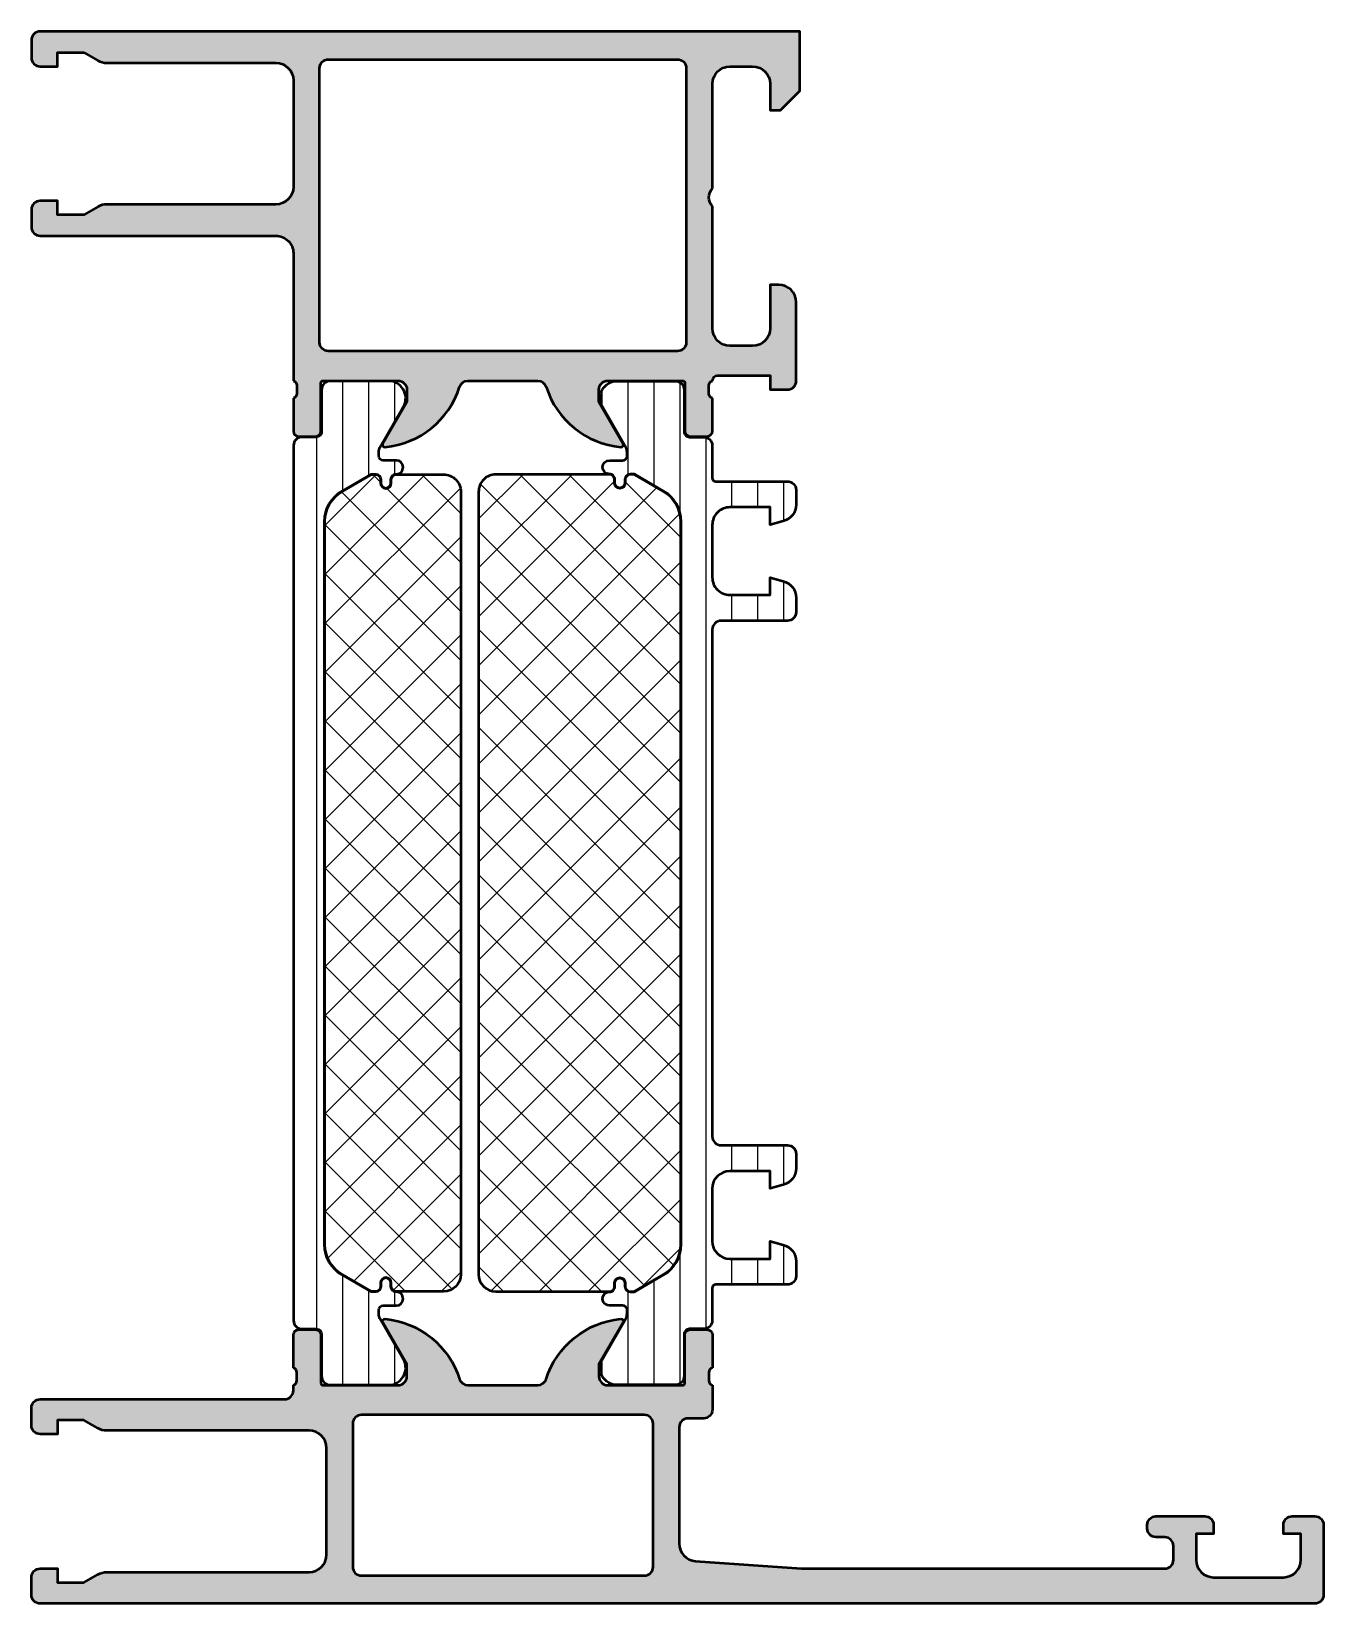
# Model space of a CAD drawing. Extents: x 0 to 74, y 0 to 90.
import ezdxf

# ---------------------------------------------------------------- set-up
doc = ezdxf.new("R2010")
doc.units = 0
for name, color, linetype, lineweight in [('0S-Alu contour', 7, 'Continuous', 50), ('0S-Alu hatch', 252, 'Continuous', 25), ('0S-Plastic contour', 254, 'Continuous', 50), ('0S-Plastic hatch', 253, 'Continuous', 25), ('0S-PT contour', 91, 'Continuous', 50), ('0S-PT hatch', 103, 'Continuous', 25)]:
    doc.layers.add(name, color=color, linetype=linetype, lineweight=lineweight)
pattern_1 = [(90, (0, 0), (-1.4859, 0), [])]
pattern_2 = [(135, (0, 0), (-1.403165018917055, -1.403165018917055), []), (225, (0, 0), (1.403165018917055, -1.403165018917055), [])]

# ---------------------------------------------------------------- blocks, each defined once
blk = doc.blocks.new('345560__EFF439D5_FB6F_48EB_B43A_0E45A8B2BCE2_')
at = {"layer": '0S-Alu hatch'}
h = blk.add_hatch(color=256, dxfattribs=at)
edge = h.paths.add_edge_path()
edge.add_line((3.000076293945312, 88.80047607421874), (3.80775336084181, 88.33416798926002))
edge.add_arc((4.307707740069075, 89.2001227090183), 0.9999159754600174, 240.000238756394, 270.0122980378036)
edge.add_line((4.307922363283502, 88.20020675659177), (14.00014306620675, 88.2001724331848))
edge.add_ellipse((14.00013952399772, 87.20017081338867), major_axis=(-1.00000161980241, 0), ratio=1, start_angle=180, end_angle=269.9997970467016, ccw=False)
edge.add_line((15.00014114380014, 87.20017081338867), (15.00014114379883, 81.10103236809103))
edge.add_ellipse((14.0001410241117, 81.10103236809123), major_axis=(-1.000000119687138, 0), ratio=1, start_angle=90.00584034262232, end_angle=180, ccw=False)
edge.add_line((14.00024295733192, 80.10103225359929), (4.307599765355973, 80.10004425190887))
edge.add_arc((4.307701692405886, 79.1001042208507), 0.9999400362530465, 90.00584033999698, 120.0003471590388)
edge.add_line((3.807726427296156, 79.9660746651386), (3.000076293945312, 79.49977111816405))
edge.add_line((3.000076293945312, 79.49977111816405), (1.500076293945312, 79.49977111816405))
edge.add_line((1.500076293945312, 79.49977111816405), (1.500076293945312, 80.30021667480466))
edge.add_line((1.500076293945312, 80.30021667480466), (0.5001573851387994, 80.3002166748277))
edge.add_arc((0.5001573851387993, 79.80021187100273), 0.5000048038249503, 89.99999999999999, 180)
edge.add_line((0.000152581313849, 79.80021187100272), (0.0001525878608831, 78.8000161315071))
edge.add_arc((0.5001580415331626, 78.80001613479487), 0.5000054536722796, 180, 269.9993750654164)
edge.add_line((0.500152587890632, 78.30001068115233), (14.00013662442916, 78.30001068116256))
edge.add_ellipse((14.00013662442917, 77.3000061617827), major_axis=(-1.000004519379857, 0), ratio=1, start_angle=180, end_angle=270.0000000000001, ccw=False)
edge.add_line((15.00014114380902, 77.30000616178268), (15.00014114379882, 69.99993515014648))
edge.add_ellipse((14.92130469725579, 69.73241455815338), major_axis=(-0.2788950563274163, 0), ratio=1, start_angle=178.8354106259526, end_angle=253.5801235805102, ccw=False)
edge.add_line((15.20014214379883, 69.72674615015525), (15.20014214379882, 69.27315215015501))
edge.add_ellipse((14.92127404815567, 69.26749149067788), major_axis=(-0.2789255417371324, 0), ratio=1, start_angle=106.4245945553547, end_angle=181.162870072901, ccw=False)
edge.add_line((15.00014114379883, 68.99994815015496), (15.00014114379883, 67.11993715014646))
edge.add_arc((15.30014114379882, 67.11993715014646), 0.2999999999999865, 180, 270)
edge.add_line((15.30014114379882, 66.81993715014647), (16.28011546284163, 66.81993715014647))
edge.add_arc((16.28011546284163, 67.11993715014647), 0.2999999999999971, 270, 360)
edge.add_line((16.58011546284162, 67.11993715014647), (16.58011546284161, 69.87993515014648))
edge.add_ellipse((16.70010783344709, 69.8799351501465), major_axis=(-0.1199923706054804, 0), ratio=1, start_angle=270.0000000034403, end_angle=360, ccw=False)
edge.add_line((16.70010783343989, 69.99992752075197), (21.00014958920988, 69.99992752101036))
edge.add_ellipse((21.00014958920988, 69.49994359574461), major_axis=(-0.4999839252657523, 0), ratio=1, start_angle=180, end_angle=270.0000000000004, ccw=False)
edge.add_line((21.50013351447563, 69.49994359574461), (21.5001335144043, 68.79993057250977))
edge.add_line((21.5001335144043, 68.79993057250977), (20.11188888549805, 66.39541244506835))
edge.add_arc((20.23573804893959, 66.33750519427748), 0.1367181954947003, 154.9409625368175, 275.5867961988084)
edge.add_arc((19.76228031418795, 71.17768573671971), 5, 275.5867961988124, 342.2389692797491)
edge.add_ellipse((25.0001500532013, 69.49991861165445), major_axis=(-0.5000165389589082, 0), ratio=1, start_angle=269.99999999999756, end_angle=342.23896927975215, ccw=False)
edge.add_line((25.00015005320133, 69.99993515061335), (29.00013223445465, 69.99993515061337))
edge.add_ellipse((29.00013223439629, 69.49991861165444), major_axis=(-0.5000165389589313, 0), ratio=1, start_angle=197.7610307202505, end_angle=269.9999999933122, ccw=False)
edge.add_arc((34.23800197340967, 71.17768573671972), 5.000000000000011, 197.7610307202508, 264.4132038011879)
edge.add_arc((33.7645444424447, 66.33750727759785), 0.1367202887583444, 264.4132038011902, 385.0590374631532)
edge.add_line((33.88839550211487, 66.39541541499443), (32.50015258789062, 68.79993057250975))
edge.add_line((32.50015258789062, 68.79993057250975), (32.50015258777492, 69.49994590661069))
edge.add_ellipse((33.00013420225417, 69.49994590661073), major_axis=(-0.4999816144792462, 0), ratio=1, start_angle=270.00009934833986, end_angle=360, ccw=False)
edge.add_line((33.00013333530823, 69.99992752108922), (37.3001027205125, 69.99993497667504))
edge.add_ellipse((37.30010292857683, 69.87993497667523), major_axis=(-0.1199999999999859, 0), ratio=1, start_angle=180, end_angle=270.00009934340244, ccw=False)
edge.add_line((37.42010292857683, 69.87993497667523), (37.42010292857684, 67.1197693034668))
edge.add_arc((37.72010292857685, 67.1197693034668), 0.3000000000000114, 180, 269.9999999999986)
edge.add_line((37.72010292857685, 66.81976930346679), (38.70007724761961, 66.81976930346677))
edge.add_arc((38.70007724761961, 67.11976930346675), 0.2999999999999971, 270, 360)
edge.add_line((39.00007724761961, 67.11976930346675), (39.00007724761962, 68.99978030347529))
edge.add_ellipse((39.07894434326279, 69.26732364399822), major_axis=(-0.2789255417371423, 0), ratio=1, start_angle=-1.1628700728805939, end_angle=73.57540544464621, ccw=False)
edge.add_line((38.80007624761962, 69.27298430347525), (38.80007624761962, 69.72657830347525))
edge.add_ellipse((39.07891369416269, 69.73224671147364), major_axis=(-0.2788950563274523, 0), ratio=1, start_angle=-73.5801235807312, end_angle=1.1645893740997053, ccw=False)
edge.add_ellipse((39.30015969039376, 69.99964211086049), major_axis=(-0.3000824688878783, 0), ratio=1, start_angle=270.00000000000136, end_angle=359.97609654367955, ccw=False)
edge.add_line((39.30015969039375, 70.29972457974837), (42.29993820190429, 70.2997245788574))
edge.add_line((42.29993820190429, 70.2997245788574), (42.30009460449219, 69.49999237060545))
edge.add_line((42.30009460449219, 69.49999237060545), (43.30009186362459, 69.49999237059794))
edge.add_arc((43.30009186362459, 69.99999511147305), 0.500002740875118, 270, 360)
edge.add_line((43.8000946044997, 69.99999511147304), (43.80009460508267, 74.49996181973584))
edge.add_arc((42.80006023892368, 74.49996181973418), 1.000034366158992, 0, 90)
edge.add_line((42.80006023892368, 75.49999618589317), (42.30009460449219, 75.49999618530272))
edge.add_line((42.30009460449219, 75.49999618530272), (42.30009460468866, 73.0000198231478))
edge.add_ellipse((41.30007478134435, 73.00001982314782), major_axis=(-1.000019823344317, 0), ratio=1, start_angle=90.0000000000004, end_angle=180, ccw=False)
edge.add_line((41.30007478134436, 71.9999999998035), (40.00010329530955, 71.99999999963543))
edge.add_ellipse((40.0001032954607, 73.00002700151539), major_axis=(-1.000027001879942, 0), ratio=1, start_angle=0, end_angle=89.99999999134019, ccw=False)
edge.add_line((39.00007629358077, 73.00002700151536), (39.00007629394531, 79.99999618530272))
edge.add_ellipse((39.52520551119092, 80.49999809265135), major_axis=(-0.7250948918295136, 0), ratio=1, start_angle=-43.595886366973104, end_angle=43.595886366973104, ccw=False)
edge.add_line((39.00007629394531, 80.99999999999999), (39.00007629188816, 86.99994348446161))
edge.add_ellipse((40.00014043887818, 86.99994348446162), major_axis=(-1.000064146990034, 0), ratio=1, start_angle=270, end_angle=360, ccw=False)
edge.add_line((40.00014043887818, 88.00000763145167), (41.300037637924, 88.00000763101713))
edge.add_ellipse((41.30003763634141, 86.99995066124376), major_axis=(-1.000056969773353, 0), ratio=1, start_angle=180, end_angle=269.99999990932935, ccw=False)
edge.add_line((42.30009460611475, 86.99995066124376), (42.30009460449219, 85.49999999999999))
edge.add_line((42.30009460449219, 85.49999999999999), (42.90010070800781, 85.49999999999999))
edge.add_line((42.90010070800781, 85.49999999999999), (44.00007629394531, 86.59999847412107))
edge.add_line((44.00007629394531, 86.59999847412107), (44.00007629394531, 89.99999999999999))
edge.add_line((44.00007629394531, 89.99999999999999), (0.500335693340432, 89.99999999999999))
edge.add_arc((0.499960509318515, 89.49996333447648), 0.5000368062762188, 89.95701023855894, 180.0087482485325)
edge.add_line((-7.6291129041e-05, 89.49988698598646), (7.62997684771e-05, 88.50047523968136))
edge.add_arc((0.5000785606672002, 88.50055158312811), 0.5000022667270188, 180.0087482749874, 270)
edge.add_line((0.5000785606672001, 88.0005493164011), (1.500076293945312, 88.00054931640624))
edge.add_line((1.500076293945312, 88.00054931640624), (1.500076293945312, 88.80047607421874))
edge.add_line((1.500076293945312, 88.80047607421874), (3.000076293945312, 88.80047607421874))
edge = h.paths.add_edge_path()
edge.add_ellipse((17.00012671852874, 87.89999115561675), major_axis=(-0.500002740875118, 0), ratio=1, start_angle=269.9999999999996, end_angle=360, ccw=False)
edge.add_line((17.00012671852874, 88.39999389649188), (37.00008881186696, 88.39999389649184))
edge.add_ellipse((37.00008881186678, 87.89999115561673), major_axis=(-0.500002740875118, 0), ratio=1, start_angle=180, end_angle=269.99999999997965, ccw=False)
edge.add_line((37.50009155274189, 87.89999115561673), (37.50009155274189, 72.19999968910955))
edge.add_ellipse((37.00008881186678, 72.19999968910979), major_axis=(-0.500002740875118, 0), ratio=1, start_angle=89.9999999999992, end_angle=180, ccw=False)
edge.add_line((37.00008881186677, 71.69999694823466), (17.00012397766113, 71.69999694824217))
edge.add_ellipse((17.00012671852874, 72.19999968910979), major_axis=(-0.5000027408751251, 0), ratio=1, start_angle=0, end_angle=89.99968592142937, ccw=False)
edge.add_line((16.50012397765362, 72.19999968910956), (16.50012397765362, 87.89999115561677))
at = {"layer": '0S-Alu contour', "color": 7}
for points in [[(-7.6291129041e-05, 89.49988698598646), (7.62997684771e-05, 88.50047523968136)], [(42.30009460611475, 86.99995066124376), (42.30009460449219, 85.49999999999999), (42.90010070800781, 85.49999999999999), (44.00007629394531, 86.59999847412107), (44.00007629394531, 89.99999999999999), (0.500335693340432, 89.99999999999999)], [(0.5000785606672001, 88.0005493164011), (1.500076293945312, 88.00054931640624), (1.500076293945312, 88.80047607421874), (3.000076293945312, 88.80047607421874)], [(3.000076293945312, 88.80047607421874), (3.80775336084181, 88.33416798926002)], [(17.00012671852874, 88.39999389649188), (37.00008881186696, 88.39999389649184)], [(4.307922363283502, 88.20020675659177), (14.00014306620675, 88.2001724331848)], [(16.50012397765362, 72.19999968910956), (16.50012397765362, 87.89999115561677)], [(37.50009155274189, 87.89999115561673), (37.50009155274189, 72.19999968910955)], [(40.00014043887818, 88.00000763145167), (41.300037637924, 88.00000763101713)], [(15.00014114380014, 87.20017081338867), (15.00014114379883, 81.10103236809103)], [(39.00007629394531, 80.99999999999999), (39.00007629188816, 86.99994348446161)], [(3.807726427296156, 79.9660746651386), (3.000076293945312, 79.49977111816405), (1.500076293945312, 79.49977111816405), (1.500076293945312, 80.30021667480466), (0.5001573851387994, 80.3002166748277)], [(14.00024295733192, 80.10103225359929), (4.307599765355973, 80.10004425190887)], [(0.000152581313849, 79.80021187100272), (0.0001525878608831, 78.8000161315071)], [(39.00007629358077, 73.00002700151536), (39.00007629394531, 79.99999618530272)], [(0.500152587890632, 78.30001068115233), (14.00013662442916, 78.30001068116256)], [(15.00014114380902, 77.30000616178268), (15.00014114379882, 69.99993515014648)], [(42.80006023892368, 75.49999618589317), (42.30009460449219, 75.49999618530272), (42.30009460468866, 73.0000198231478)], [(43.8000946044997, 69.99999511147304), (43.80009460508267, 74.49996181973584)], [(37.00008881186677, 71.69999694823466), (17.00012397766113, 71.69999694824217)], [(41.30007478134436, 71.9999999998035), (40.00010329530955, 71.99999999963543)], [(39.30015969039375, 70.29972457974837), (42.29993820190429, 70.2997245788574), (42.30009460449219, 69.49999237060545), (43.30009186362459, 69.49999237059794)], [(15.20014214379883, 69.72674615015525), (15.20014214379882, 69.27315215015501)], [(16.58011546284162, 67.11993715014647), (16.58011546284161, 69.87993515014648)], [(16.70010783343989, 69.99992752075197), (21.00014958920988, 69.99992752101036)], [(21.50013351447563, 69.49994359574461), (21.5001335144043, 68.79993057250977), (20.11188888549805, 66.39541244506835)], [(25.00015005320133, 69.99993515061335), (29.00013223445465, 69.99993515061337)], [(33.88839550211487, 66.39541541499443), (32.50015258789062, 68.79993057250975), (32.50015258777492, 69.49994590661069)], [(33.00013333530823, 69.99992752108922), (37.3001027205125, 69.99993497667504)], [(37.42010292857683, 69.87993497667523), (37.42010292857684, 67.1197693034668)], [(38.80007624761962, 69.27298430347525), (38.80007624761962, 69.72657830347525)], [(15.00014114379883, 68.99994815015496), (15.00014114379883, 67.11993715014646)], [(39.00007724761961, 67.11976930346675), (39.00007724761962, 68.99978030347529)], [(15.30014114379882, 66.81993715014647), (16.28011546284163, 66.81993715014647)], [(37.72010292857685, 66.81976930346679), (38.70007724761961, 66.81976930346677)]]:
    blk.add_lwpolyline(points, dxfattribs=at)
for centre, radius, start, end in [((0.499960509318515, 89.49996333447648), 0.5000368062762188, 89.95701023855894, 180.0087482485325), ((0.5000785606672002, 88.50055158312811), 0.5000022667270188, 180.0087482749874, 270), ((4.307707740069075, 89.2001227090183), 0.9999159754600174, 240.000238756394, 270.0122980378036), ((0.5001573851387993, 79.80021187100273), 0.5000048038249503, 89.99999999999999, 180), ((4.307701692405886, 79.1001042208507), 0.9999400362530465, 90.00584033999698, 120.0003471590388), ((0.5001580415331626, 78.80001613479487), 0.5000054536722796, 180, 269.9993750654164), ((42.80006023892368, 74.49996181973418), 1.000034366158992, 0, 90), ((19.76228031418795, 71.17768573671971), 5, 275.5867961988124, 342.2389692797491), ((34.23800197340967, 71.17768573671972), 5.000000000000011, 197.7610307202508, 264.4132038011879), ((43.30009186362459, 69.99999511147305), 0.500002740875118, 270, 0), ((15.30014114379882, 67.11993715014646), 0.2999999999999865, 180, 270), ((16.28011546284163, 67.11993715014647), 0.2999999999999971, 270, 0), ((37.72010292857685, 67.1197693034668), 0.3000000000000114, 180, 269.9999999999986), ((38.70007724761961, 67.11976930346675), 0.2999999999999971, 270, 0), ((20.23573804893959, 66.33750519427748), 0.1367181954947003, 154.9409625368175, 275.5867961988084), ((33.7645444424447, 66.33750727759785), 0.1367202887583444, 264.4132038011902, 25.05903746315317)]:
    blk.add_arc(centre, radius, start, end, dxfattribs=at)
at = {"layer": '0S-Alu contour', "color": 7, "extrusion": (0, 0, -1)}
for centre, radius, start, end in [((-17.00012671852874, 87.89999115561675), 0.500002740875118, 0, 90.0000000000004), ((-37.00008881186678, 87.89999115561673), 0.500002740875118, 90.00000000002036, 180), ((-14.00013952399772, 87.20017081338867), 1.00000161980241, 90.00020295329838, 180), ((-40.00014043887818, 86.99994348446162), 1.000064146990034, 0, 90), ((-41.30003763634141, 86.99995066124376), 1.000056969773353, 90.00000009067067, 180), ((-14.0001410241117, 81.10103236809123), 1.000000119687138, 180, 269.9941596573777), ((-39.52520551119092, 80.49999809265135), 0.7250948918295136, 316.4041136330269, 43.59588636697313), ((-14.00013662442917, 77.3000061617827), 1.000004519379857, 89.99999999999991, 180), ((-40.0001032954607, 73.00002700151539), 1.000027001879942, 270.0000000086598, 0), ((-41.30007478134435, 73.00001982314782), 1.000019823344317, 180, 269.9999999999996), ((-17.00012671852874, 72.19999968910979), 0.5000027408751251, 270.0003140785706, 0), ((-37.00008881186678, 72.19999968910979), 0.500002740875118, 180, 270.0000000000008), ((-39.30015969039376, 69.99964211086049), 0.3000824688878783, 0.0239034563204332, 89.99999999999864), ((-14.92130469725579, 69.73241455815338), 0.2788950563274163, 106.4198764194898, 181.1645893740475), ((-16.70010783344709, 69.8799351501465), 0.1199923706054804, 0, 89.9999999965597), ((-21.00014958920988, 69.49994359574461), 0.4999839252657523, 89.99999999999959, 180), ((-25.0001500532013, 69.49991861165445), 0.5000165389589082, 17.76103072024784, 90.00000000000244), ((-29.00013223439629, 69.49991861165444), 0.5000165389589313, 90.00000000668781, 162.2389692797495), ((-33.00013420225417, 69.49994590661073), 0.4999816144792462, 0, 89.99990065166011), ((-37.30010292857683, 69.87993497667523), 0.119999999999986, 89.99990065659757, 180), ((-39.07891369416269, 69.73224671147364), 0.2788950563274523, 358.8354106259003, 73.58012358073128), ((-14.92127404815567, 69.26749149067788), 0.2789255417371324, 178.837129927099, 253.5754054446453), ((-39.07894434326279, 69.26732364399822), 0.2789255417371423, 286.4245945553538, 1.162870072880582)]:
    blk.add_arc(centre, radius, start, end, dxfattribs=at)
blk = doc.blocks.new('245319__182424BB_56E4_4772_889F_EF24A176AF82___40F71C9B_1AE3_4AF3_81DB_048B3C469028_')
at = {"layer": '0S-Plastic hatch'}
h = blk.add_hatch(dxfattribs=at)
h.set_pattern_fill('ANSI31', color=256, scale=0.4680000000000001, angle=45, style=0)
h.set_pattern_definition(pattern_1)
edge = h.paths.add_edge_path()
edge.add_line((15.01000000000002, 66.29000567891637), (15.00999999999998, 16.20999432108362))
edge.add_arc((15.49999732109075, 16.20999432108358), 0.4899973210907725, 180, 269.9999999999952)
edge.add_line((15.49999732109071, 15.71999699999281), (16.31033133333333, 15.71999699999999))
edge.add_ellipse((16.31033064172172, 15.40999630848402), major_axis=(-0.3100006915167365, 0), ratio=1, start_angle=179.9998721732333, end_angle=269.99987217310337, ccw=False)
edge.add_line((16.62033133323768, 15.4099956168725), (16.61999938293617, 13.00999856427102))
edge.add_arc((17.10999536037492, 13.00999597743859), 0.4899959774455738, 179.9996975194316, 269.9999999999988)
edge.add_line((17.1099953603749, 12.51999999999302), (20.58582249618421, 12.51999999999998))
edge.add_arc((20.44422884910812, 13.49981807472284), 0.9899960709244808, 278.2228963588985, 392.7407569883865)
edge.add_line((21.27694055408897, 14.03524634894245), (19.9583043944606, 16.31919148717441))
edge.add_ellipse((20.39997736542179, 16.57419146093215), major_axis=(-0.5099999998962014, 0), ratio=1, start_angle=-0.005743820251780107, end_angle=29.999996602469196, ccw=False)
edge.add_line((19.88997736808828, 16.5742425877044), (19.89000000131587, 16.80002606462568))
edge.add_ellipse((20.15000000002687, 16.7999999999825), major_axis=(-0.2600000000174748, 0), ratio=1, start_angle=270.0000000000031, end_angle=359.99425617670244, ccw=False)
edge.add_line((20.15000000002686, 17.05999999999998), (20.90040663939099, 17.06000000000001))
edge.add_arc((20.90040663939097, 17.44925907311676), 0.3892590731167509, 270.0000000000031, 450.0000000000031)
edge.add_ellipse((20.90040663939092, 18.15000000000003), major_axis=(-0.3114818537665229, 0), ratio=1, start_angle=0, end_angle=90.00000000000648, ccw=False)
edge.add_line((20.58892478562439, 18.15000000000004), (20.58892478562439, 18.35057079528622))
edge.add_arc((20.29949558091063, 18.35057079528622), 0.289429204713759, 0, 180)
edge.add_line((20.01006637619687, 18.35057079528622), (20.01006637619688, 18.14999999999995))
edge.add_ellipse((19.70006637619693, 18.14999999999995), major_axis=(-0.3099999999999419, 0), ratio=1, start_angle=93.338438720044, end_angle=180, ccw=False)
edge.add_line((19.71811884915456, 17.84052607828751), (19.53498719053976, 17.84052607828745))
edge.add_ellipse((19.53498719053969, 18.05052607828744), major_axis=(-0.2099999999999866, 0), ratio=1, start_angle=60.00000000000148, end_angle=90.0000000000204, ccw=False)
edge.add_line((19.4299871905397, 17.86866074349272), (17.79500000000001, 18.81262103807234))
edge.add_ellipse((18.79999999999995, 20.55333209967906), major_axis=(-2.009999999999962, 0), ratio=1, start_angle=0, end_angle=60.00000000000159, ccw=False)
edge.add_line((16.78999999999998, 20.55333209967906), (16.78999999999999, 61.94666790036811))
edge.add_ellipse((18.7999999999999, 61.94666790036812), major_axis=(-2.009999999999905, 0), ratio=1, start_angle=300.000000000004, end_angle=360, ccw=False)
edge.add_line((17.79499999999982, 63.68737896197469), (19.42998719053935, 64.63133925655441))
edge.add_ellipse((19.53498719053941, 64.44947392175972), major_axis=(-0.2099999999999934, 0), ratio=1, start_angle=269.99999999997385, end_angle=300.00000000001796, ccw=False)
edge.add_line((19.53498719053951, 64.65947392175971), (19.7181188491545, 64.65947392175967))
edge.add_ellipse((19.70006637619691, 64.3500000000472), major_axis=(-0.309999999999965, 0), ratio=1, start_angle=180, end_angle=266.66156127996476, ccw=False)
edge.add_line((20.01006637619688, 64.3500000000472), (20.01006637619688, 64.14942920476096))
edge.add_arc((20.29949558091064, 64.14942920476096), 0.289429204713759, 180, 360)
edge.add_line((20.5889247856244, 64.14942920476096), (20.5889247856244, 64.35000000004707))
edge.add_ellipse((20.90040663939094, 64.35000000004706), major_axis=(-0.3114818537665442, 0), ratio=1, start_angle=269.99999999999545, end_angle=360, ccw=False)
edge.add_arc((20.90040663939098, 65.05074092693039), 0.3892590731167758, 269.9999999999984, 449.9999999999984)
edge.add_line((20.90040663939099, 65.44000000004716), (20.15000000002686, 65.44000000004719))
edge.add_ellipse((20.1500000000547, 65.70000000009249), major_axis=(-0.2600000000452951, 0), ratio=1, start_angle=0.005743817079121527, end_angle=89.99999999386512, ccw=False)
edge.add_line((19.89000000131587, 65.69997393547716), (19.88997736808801, 65.92575741507753))
edge.add_ellipse((20.39997736552553, 65.92580853904006), major_axis=(-0.5099999999999295, 0), ratio=1, start_angle=-29.999996599345195, end_angle=0.005743504562701673, ccw=False)
edge.add_line((19.95830439446061, 66.18080851282558), (21.27694055408903, 68.46475365105763))
edge.add_arc((20.44422884910813, 69.00018192527715), 0.9899960709244687, 327.2592430116197, 441.7771036410999)
edge.add_line((20.58582249618424, 69.97999999999999), (17.10999536037494, 69.98000000000697))
edge.add_arc((17.10999536036572, 69.49000402257057), 0.4899959774363794, 89.99999999892198, 180.0079248046689)
edge.add_line((16.61999938761634, 69.4899362492992), (16.62033133036811, 67.09004587695473))
edge.add_ellipse((16.31033133333333, 67.090003), major_axis=(-0.3100000000000016, 0), ratio=1, start_angle=89.99999999949438, end_angle=180.0079247372468, ccw=False)
edge.add_line((16.31033133333059, 66.780003), (15.49999732109079, 66.78000300000717))
edge.add_arc((15.4999973210908, 66.29000567891639), 0.4899973210907831, 90.00000000000104, 180)
at = {"layer": '0S-Plastic contour', "color": 7}
for points in [[(16.61999938761634, 69.4899362492992), (16.62033133036811, 67.09004587695473)], [(20.58582249618424, 69.97999999999999), (17.10999536037494, 69.98000000000697)], [(19.95830439446061, 66.18080851282558), (21.27694055408903, 68.46475365105763)], [(16.31033133333059, 66.780003), (15.49999732109079, 66.78000300000717)], [(15.01000000000002, 66.29000567891637), (15.00999999999998, 16.20999432108363)], [(19.89000000131587, 65.69997393547716), (19.88997736808801, 65.92575741507753)], [(20.90040663939099, 65.44000000004716), (20.15000000002686, 65.44000000004719)], [(17.79499999999982, 63.68737896197469), (19.42998719053935, 64.63133925655441)], [(19.53498719053951, 64.65947392175971), (19.7181188491545, 64.65947392175967)], [(20.01006637619688, 64.3500000000472), (20.01006637619688, 64.14942920476096)], [(20.5889247856244, 64.14942920476096), (20.5889247856244, 64.35000000004707)], [(16.78999999999998, 20.55333209967906), (16.78999999999999, 61.94666790036811)], [(19.4299871905397, 17.86866074349272), (17.79500000000001, 18.81262103807234)], [(20.01006637619687, 18.35057079528622), (20.01006637619688, 18.14999999999995)], [(20.58892478562439, 18.15000000000004), (20.58892478562439, 18.35057079528622)], [(19.71811884915456, 17.84052607828751), (19.53498719053976, 17.84052607828745)], [(19.88997736808828, 16.5742425877044), (19.89000000131587, 16.80002606462568)], [(21.27694055408897, 14.03524634894245), (19.9583043944606, 16.31919148717441)], [(20.15000000002686, 17.05999999999998), (20.90040663939099, 17.06000000000001)], [(15.49999732109071, 15.71999699999281), (16.31033133333333, 15.71999699999999)], [(16.62033133323768, 15.4099956168725), (16.61999938293617, 13.00999856427102)], [(17.1099953603749, 12.51999999999302), (20.58582249618421, 12.51999999999998)]]:
    blk.add_lwpolyline(points, dxfattribs=at)
for centre, radius, start, end in [((17.10999536036572, 69.49000402257057), 0.4899959774363794, 89.99999999892198, 180.0079248046689), ((20.44422884910813, 69.00018192527715), 0.9899960709244687, 327.2592430116197, 81.7771036411), ((15.4999973210908, 66.29000567891639), 0.4899973210907831, 90.00000000000104, 180), ((20.90040663939098, 65.05074092693039), 0.3892590731167758, 269.9999999999984, 89.99999999999844), ((20.29949558091064, 64.14942920476096), 0.289429204713759, 180, 0), ((20.29949558091063, 18.35057079528622), 0.289429204713759, 0, 180), ((20.90040663939097, 17.44925907311676), 0.3892590731167509, 270.0000000000031, 90.00000000000314), ((15.49999732109075, 16.20999432108358), 0.4899973210907725, 180, 269.9999999999952), ((20.44422884910812, 13.49981807472284), 0.9899960709244808, 278.2228963588985, 32.74075698838645), ((17.10999536037492, 13.00999597743859), 0.4899959774455738, 179.9996975194316, 269.9999999999988)]:
    blk.add_arc(centre, radius, start, end, dxfattribs=at)
at = {"layer": '0S-Plastic contour', "color": 7, "extrusion": (0, 0, -1)}
for centre, radius, start, end in [((-16.31033133333333, 67.090003), 0.3100000000000016, 179.9920752627532, 270.0000000005056), ((-20.39997736552553, 65.92580853904006), 0.5099999999999295, 359.9942564954373, 29.99999659934518), ((-20.1500000000547, 65.70000000009249), 0.2600000000452951, 270.0000000061349, 359.9942561829209), ((-19.53498719053941, 64.44947392175972), 0.2099999999999934, 59.99999999998203, 90.00000000002618), ((-19.70006637619691, 64.3500000000472), 0.309999999999965, 93.33843872003527, 180), ((-20.90040663939094, 64.35000000004706), 0.3114818537665442, 0, 90.00000000000458), ((-18.7999999999999, 61.94666790036812), 2.009999999999905, 0, 59.999999999996), ((-18.79999999999995, 20.55333209967906), 2.009999999999962, 299.9999999999984, 0), ((-19.70006637619693, 18.14999999999995), 0.3099999999999419, 180, 266.661561279956), ((-20.90040663939092, 18.15000000000003), 0.3114818537665229, 269.9999999999935, 0), ((-19.53498719053969, 18.05052607828744), 0.2099999999999866, 269.9999999999796, 299.9999999999985), ((-20.39997736542179, 16.57419146093215), 0.5099999998962014, 330.0000033975308, 0.0057438202518212), ((-20.15000000002687, 16.7999999999825), 0.2600000000174748, 0.0057438232975819, 89.99999999999687), ((-16.31033064172172, 15.40999630848402), 0.3100006915167365, 90.00012782689664, 180.0001278267668)]:
    blk.add_arc(centre, radius, start, end, dxfattribs=at)
blk = doc.blocks.new('465330__ADD55AA8_4F25_47CC_9C61_C346B33DF9B0_')
at = {"layer": '0S-PT hatch'}
h = blk.add_hatch(dxfattribs=at)
h.set_pattern_fill('ANSI37', color=256, scale=0.625, angle=90, style=0)
h.set_pattern_definition(pattern_2)
edge = h.paths.add_edge_path()
edge.add_line((25.60999999999973, 63.65020331974266), (25.60999999999973, 18.84979668030452))
edge.add_arc((26.59999999999973, 18.84979668030452), 0.9900000000000019, 180, 269.9999999999998)
edge.add_line((26.59999999999973, 17.85979668030452), (33.10107521437531, 17.85979668030452))
edge.add_arc((33.10107521437531, 18.14979668030452), 0.2900000000000062, 270, 360)
edge.add_line((33.39107521437532, 18.14979668030454), (33.39107521437531, 18.35036747559076))
edge.add_ellipse((33.70050441908907, 18.35036747559076), major_axis=(-0.3094292047137657, 0), ratio=1, start_angle=180, end_angle=360, ccw=False)
edge.add_line((34.00993362380284, 18.35036747559076), (34.00993362380283, 18.14979668030453))
edge.add_arc((34.29993362380283, 18.14979668030454), 0.2899999999999991, 180, 266.5483281938037)
edge.add_line((34.28247370832794, 17.86032275859204), (34.46501280946018, 17.86032275859204))
edge.add_arc((34.46501280946018, 18.05032275859204), 0.1899999999999942, 269.9999999999978, 299.9999999999958)
edge.add_line((34.56001280946017, 17.88577793187299), (36.1949999999997, 18.82973822645256))
edge.add_arc((35.19999999999973, 20.5531287799836), 1.989999999999981, 299.9999999999993, 360)
edge.add_line((37.18999999999971, 20.5531287799836), (37.18999999999971, 61.94646458067264))
edge.add_arc((35.19999999999973, 61.94646458067264), 1.98999999999998, 0, 60.00000000000078)
edge.add_line((36.1949999999997, 63.66985513420368), (34.56001280946015, 64.61381542878325))
edge.add_arc((34.46501280946019, 64.44927060206426), 0.1899999999999397, 60.00000000000227, 90.00000000000216)
edge.add_line((34.46501280946018, 64.6392706020642), (34.28247370832796, 64.63927060206419))
edge.add_arc((34.29993362380284, 64.34979668035167), 0.2900000000000067, 93.45167180619339, 180)
edge.add_line((34.00993362380283, 64.34979668035167), (34.00993362380283, 64.14922588506546))
edge.add_ellipse((33.69996681190127, 64.14922588506546), major_axis=(-0.3099668119015604, 0), ratio=1, start_angle=0, end_angle=180, ccw=False)
edge.add_line((33.38999999999971, 64.14922588506546), (33.38999999999971, 64.34979668030454))
edge.add_arc((33.09959336060873, 64.34979668030455), 0.2904066393909801, 0, 89.99999999958224)
edge.add_line((33.09959336061085, 64.64020331969553), (26.60000000001701, 64.64020331974264))
edge.add_arc((26.59999999999971, 63.65020331974265), 0.9899999999999877, 89.99999999899867, 180)
at = {"layer": '0S-PT contour', "color": 7}
for points in [[(33.09959336061085, 64.64020331969553), (26.60000000001701, 64.64020331974264)], [(33.38999999999971, 64.14922588506546), (33.38999999999971, 64.34979668030454)], [(34.00993362380283, 64.34979668035167), (34.00993362380283, 64.14922588506546)], [(34.46501280946018, 64.6392706020642), (34.28247370832796, 64.63927060206419)], [(36.1949999999997, 63.66985513420368), (34.56001280946015, 64.61381542878325)], [(25.60999999999973, 63.65020331974266), (25.60999999999973, 18.84979668030452)], [(37.18999999999971, 20.5531287799836), (37.18999999999971, 61.94646458067264)], [(33.39107521437532, 18.14979668030454), (33.39107521437531, 18.35036747559076)], [(34.00993362380284, 18.35036747559076), (34.00993362380283, 18.14979668030453)], [(34.56001280946017, 17.88577793187299), (36.1949999999997, 18.82973822645256)], [(26.59999999999973, 17.85979668030452), (33.10107521437531, 17.85979668030452)], [(34.28247370832794, 17.86032275859204), (34.46501280946018, 17.86032275859204)]]:
    blk.add_lwpolyline(points, dxfattribs=at)
for centre, radius, start, end in [((26.59999999999971, 63.65020331974265), 0.9899999999999877, 89.99999999899867, 180), ((33.09959336060873, 64.34979668030455), 0.2904066393909801, 0, 89.99999999958224), ((34.29993362380284, 64.34979668035167), 0.2900000000000067, 93.45167180619339, 180), ((34.46501280946019, 64.44927060206426), 0.1899999999999397, 60.00000000000227, 90.00000000000216), ((35.19999999999973, 61.94646458067264), 1.98999999999998, 0, 60.00000000000078), ((35.19999999999973, 20.5531287799836), 1.989999999999981, 299.9999999999993, 0), ((26.59999999999973, 18.84979668030452), 0.9900000000000019, 180, 269.9999999999998), ((33.10107521437531, 18.14979668030452), 0.2900000000000062, 270, 0), ((34.29993362380283, 18.14979668030454), 0.2899999999999991, 180, 266.5483281938037), ((34.46501280946018, 18.05032275859204), 0.1899999999999942, 269.9999999999978, 299.9999999999958)]:
    blk.add_arc(centre, radius, start, end, dxfattribs=at)
at = {"layer": '0S-PT contour', "color": 7, "extrusion": (0, 0, -1)}
for centre, radius, start, end in [((-33.69996681190127, 64.14922588506546), 0.3099668119015604, 180, 0), ((-33.70050441908907, 18.35036747559076), 0.3094292047137657, 0, 180)]:
    blk.add_arc(centre, radius, start, end, dxfattribs=at)
blk = doc.blocks.new('465330__C8242AEB_8F90_4F01_A045_88A9AEA82592_')
at = {"layer": '0S-PT hatch'}
h = blk.add_hatch(dxfattribs=at)
h.set_pattern_fill('ANSI37', color=256, scale=0.625, angle=90, style=0)
h.set_pattern_definition(pattern_2)
edge = h.paths.add_edge_path()
edge.add_line((24.58999999999999, 63.65020331974264), (24.58999999999999, 18.84979668030451))
edge.add_ellipse((23.59999999999998, 18.84979668030451), major_axis=(-0.990000000000009, 0), ratio=1, start_angle=90.00000000000063, end_angle=180, ccw=False)
edge.add_line((23.59999999999999, 17.8597966803045), (20.8989247856244, 17.8597966803045))
edge.add_ellipse((20.89892478562441, 18.14979668030451), major_axis=(-0.2900000000000133, 0), ratio=1, start_angle=0, end_angle=89.99999999999858, ccw=False)
edge.add_line((20.6089247856244, 18.1497966803045), (20.60892478562439, 18.35036747559076))
edge.add_arc((20.29949558091063, 18.35036747559076), 0.3094292047137621, 0, 180)
edge.add_line((19.99006637619687, 18.35036747559076), (19.99006637619686, 18.14979668030451))
edge.add_ellipse((19.70006637619686, 18.14979668030452), major_axis=(-0.2899999999999991, 0), ratio=1, start_angle=93.45167180618722, end_angle=180, ccw=False)
edge.add_line((19.71752629167171, 17.86032275859202), (19.53498719053953, 17.86032275859202))
edge.add_ellipse((19.53498719053954, 18.05032275859207), major_axis=(-0.1900000000000474, 0), ratio=1, start_angle=60.00000000000671, end_angle=89.99999999999687, ccw=False)
edge.add_line((19.43998719053954, 17.88577793187298), (17.805, 18.82973822645254))
edge.add_ellipse((18.79999999999996, 20.55312877998358), major_axis=(-1.989999999999977, 0), ratio=1, start_angle=0, end_angle=60.00000000000102, ccw=False)
edge.add_line((16.80999999999999, 20.55312877998358), (16.80999999999999, 61.94646458067261))
edge.add_ellipse((18.8, 61.94646458067261), major_axis=(-1.990000000000009, 0), ratio=1, start_angle=299.9999999999997, end_angle=360, ccw=False)
edge.add_line((17.805, 63.66985513420365), (19.43998719053956, 64.61381542878323))
edge.add_ellipse((19.53498719053951, 64.4492706020642), major_axis=(-0.1899999999999413, 0), ratio=1, start_angle=269.9999999999925, end_angle=299.99999999999005, ccw=False)
edge.add_line((19.53498719053953, 64.63927060206414), (19.71752629167194, 64.63927060206417))
edge.add_ellipse((19.70006637619686, 64.34979668035167), major_axis=(-0.2900000000000047, 0), ratio=1, start_angle=180, end_angle=266.5483281937665, ccw=False)
edge.add_line((19.99006637619687, 64.34979668035167), (19.99006637619687, 64.14922588506545))
edge.add_arc((20.30003318809844, 64.14922588506545), 0.3099668119015639, 180, 360)
edge.add_line((20.61, 64.14922588506545), (20.60999999999998, 64.34979668030452))
edge.add_ellipse((20.90040663939096, 64.3497966803045), major_axis=(-0.2904066393909801, 0), ratio=1, start_angle=270.00000000099953, end_angle=360, ccw=False)
edge.add_line((20.9004066393859, 64.64020331969549), (23.59999999998273, 64.64020331974262))
edge.add_ellipse((23.59999999999999, 63.65020331974264), major_axis=(-0.9899999999999877, 0), ratio=1, start_angle=180, end_angle=270.0000000009991, ccw=False)
at = {"layer": '0S-PT contour', "color": 7}
for points in [[(17.805, 63.66985513420365), (19.43998719053956, 64.61381542878323)], [(19.53498719053953, 64.63927060206414), (19.71752629167194, 64.63927060206417)], [(19.99006637619687, 64.34979668035167), (19.99006637619687, 64.14922588506545)], [(20.61, 64.14922588506545), (20.60999999999998, 64.34979668030452)], [(20.9004066393859, 64.64020331969549), (23.59999999998273, 64.64020331974262)], [(24.58999999999999, 63.65020331974264), (24.58999999999999, 18.8497966803045)], [(16.80999999999999, 20.55312877998358), (16.80999999999999, 61.94646458067261)], [(19.43998719053954, 17.88577793187298), (17.805, 18.82973822645254)], [(19.99006637619687, 18.35036747559076), (19.99006637619686, 18.14979668030451)], [(20.6089247856244, 18.1497966803045), (20.60892478562439, 18.35036747559076)], [(19.71752629167171, 17.86032275859202), (19.53498719053953, 17.86032275859202)], [(23.59999999999999, 17.8597966803045), (20.8989247856244, 17.8597966803045)]]:
    blk.add_lwpolyline(points, dxfattribs=at)
at = {"layer": '0S-PT contour', "color": 7, "extrusion": (0, 0, -1)}
for centre, radius, start, end in [((-19.53498719053951, 64.4492706020642), 0.1899999999999413, 60.00000000000997, 90.0000000000075), ((-19.70006637619686, 64.34979668035167), 0.2900000000000047, 93.45167180623349, 180), ((-20.90040663939096, 64.3497966803045), 0.2904066393909801, 0, 89.99999999900047), ((-23.59999999999999, 63.65020331974264), 0.9899999999999877, 89.99999999900093, 180), ((-18.8, 61.94646458067261), 1.990000000000009, 0, 60.00000000000026), ((-18.79999999999996, 20.55312877998358), 1.989999999999977, 299.9999999999991, 0), ((-19.70006637619686, 18.14979668030452), 0.2899999999999991, 180, 266.5483281938128), ((-20.89892478562441, 18.14979668030451), 0.2900000000000133, 270.0000000000014, 0), ((-23.59999999999998, 18.84979668030451), 0.990000000000009, 180, 269.9999999999994), ((-19.53498719053954, 18.05032275859207), 0.1900000000000474, 270.0000000000032, 299.9999999999933)]:
    blk.add_arc(centre, radius, start, end, dxfattribs=at)
at = {"layer": '0S-PT contour', "color": 7}
for centre, radius, start, end in [((20.30003318809844, 64.14922588506545), 0.3099668119015639, 180, 0), ((20.29949558091063, 18.35036747559076), 0.3094292047137621, 0, 180)]:
    blk.add_arc(centre, radius, start, end, dxfattribs=at)
blk = doc.blocks.new('245319__44987D09_D6E3_4A4B_AFA3_046ADD73461C___B61A4B77_5678_4BDF_94BE_7CA9975FAC94_')
at = {"layer": '0S-Plastic hatch'}
h = blk.add_hatch(dxfattribs=at)
h.set_pattern_fill('ANSI31', color=256, scale=0.4680000000000001, angle=45, style=0)
h.set_pattern_definition(pattern_1)
edge = h.paths.add_edge_path()
edge.add_arc((39.99999999999975, 61.75000000004718), 1.010000000000005, 89.9999999999992, 180)
edge.add_line((38.98999999999974, 61.75000000004718), (38.98999999999972, 58.75000000004721))
edge.add_arc((39.99999999999974, 58.75000000004721), 1.010000000000019, 180, 270.0000000000004)
edge.add_line((39.99999999999975, 57.74000000004718), (42.30999999999972, 57.74000000004719))
edge.add_line((42.30999999999972, 57.74000000004719), (42.30999999999972, 58.73696774631879))
edge.add_line((42.30999999999972, 58.73696774631879), (43.05623085465124, 58.53701579144773))
edge.add_ellipse((42.79999999999974, 57.58074922342157), major_axis=(-0.9899999999999826, 0), ratio=1, start_angle=180, end_angle=254.9999999999996, ccw=False)
edge.add_line((43.78999999999972, 57.58074922342157), (43.78999999999972, 56.75000000004716))
edge.add_ellipse((43.29999999999976, 56.75000000004716), major_axis=(-0.4899999999999664, 0), ratio=1, start_angle=90, end_angle=180, ccw=False)
edge.add_line((43.29999999999976, 56.26000000004719), (39.49999999999974, 56.26000000004719))
edge.add_arc((39.49999999999974, 55.75000000004718), 0.5100000000000123, 90.0000000000008, 180)
edge.add_line((38.98999999999973, 55.75000000004718), (38.98999999999972, 26.75))
edge.add_arc((39.49999999999972, 26.75), 0.5099999999999909, 180, 269.9999999999984)
edge.add_line((39.4999999999997, 26.24), (43.29999999999976, 26.24000000000002))
edge.add_ellipse((43.29999999999975, 25.75000000000005), major_axis=(-0.4899999999999736, 0), ratio=1, start_angle=180, end_angle=269.99999999999835, ccw=False)
edge.add_line((43.78999999999972, 25.75000000000005), (43.78999999999973, 24.91925077662571))
edge.add_ellipse((42.79999999999964, 24.9192507766257), major_axis=(-0.9900000000000873, 0), ratio=1, start_angle=104.99999999999409, end_angle=180, ccw=False)
edge.add_line((43.05623085465106, 23.96298420859942), (42.30999999999971, 23.76303225372847))
edge.add_line((42.30999999999971, 23.76303225372847), (42.30999999999972, 24.75999999999999))
edge.add_line((42.30999999999972, 24.75999999999999), (39.99999999999964, 24.75999999999996))
edge.add_arc((39.99999999999967, 23.75000000000003), 1.009999999999926, 90.0000000000012, 180)
edge.add_line((38.98999999999974, 23.75000000000003), (38.98999999999972, 20.75000000000001))
edge.add_arc((39.99999999999972, 20.75000000000001), 1.009999999999998, 180, 269.9999999999996)
edge.add_line((39.99999999999971, 19.74000000000001), (42.30999999999972, 19.74000000000001))
edge.add_line((42.30999999999972, 19.74000000000001), (42.30999999999972, 20.73696774627159))
edge.add_line((42.30999999999972, 20.73696774627159), (43.05623085465128, 20.53701579140049))
edge.add_ellipse((42.79999999999972, 19.58074922337433), major_axis=(-0.9899999999999956, 0), ratio=1, start_angle=180, end_angle=254.99999999999682, ccw=False)
edge.add_line((43.78999999999972, 19.58074922337434), (43.78999999999972, 18.74999999999995))
edge.add_ellipse((43.29999999999971, 18.74999999999996), major_axis=(-0.4900000000000091, 0), ratio=1, start_angle=90.0000000000017, end_angle=180, ccw=False)
edge.add_line((43.29999999999972, 18.25999999999995), (39.19999999999974, 18.26000000000002))
edge.add_arc((39.19999999999974, 18.04999999999999), 0.2100000000000257, 90, 180)
edge.add_line((38.98999999999971, 18.04999999999999), (38.98999999999972, 16.2099943210905))
edge.add_ellipse((38.50000267890204, 16.20999432109051), major_axis=(-0.4899973210976825, 0), ratio=1, start_angle=90, end_angle=180, ccw=False)
edge.add_line((38.50000267890204, 15.71999699999282), (37.68966866665957, 15.71999699999999))
edge.add_arc((37.68966866665954, 15.40999699999994), 0.3100000000000538, 89.99999999999343, 180.0079247372467)
edge.add_line((37.3796686696247, 15.40995412304522), (37.38000061715217, 13.00999723387145))
edge.add_ellipse((36.89000530483596, 13.00999531231255), major_axis=(-0.4899953123199784, 0), ratio=1, start_angle=89.99992221519852, end_angle=180.0002246901265, ccw=False)
edge.add_line((36.89000463961789, 12.51999999999302), (33.41417750380862, 12.52))
edge.add_ellipse((33.55577115088469, 13.49981807472285), major_axis=(-0.9899960709244751, 0), ratio=1, start_angle=-32.740756988390615, end_angle=81.77710364110231, ccw=False)
edge.add_line((32.72305944590388, 14.03524634894252), (34.04169574211225, 16.31919172373779))
edge.add_arc((33.60002365369272, 16.5741911879278), 0.5099989808088496, 330.0000034006562, 360.005743823361)
edge.add_line((34.11002263193888, 16.57424231462572), (34.10999999868385, 16.80002606457013))
edge.add_arc((33.84999999994501, 16.7999999999547), 0.260000000045304, 0.0057438172060589, 89.99999999386671)
edge.add_line((33.84999999997285, 17.06), (33.09959336060872, 17.06000000000003))
edge.add_ellipse((33.09959336060874, 17.44925907311678), major_axis=(-0.3892590731167508, 0), ratio=1, start_angle=-90.00000000000409, end_angle=89.99999999999591, ccw=False)
edge.add_arc((33.09959336060879, 18.15000000000006), 0.3114818537665371, 269.9999999999948, 360)
edge.add_line((33.41107521437532, 18.15000000000007), (33.41107521437531, 18.35057079528622))
edge.add_ellipse((33.70050441908907, 18.35057079528622), major_axis=(-0.2894292047137625, 0), ratio=1, start_angle=180, end_angle=360, ccw=False)
edge.add_line((33.98993362380283, 18.35057079528623), (33.98993362380283, 18.14999999999997))
edge.add_arc((34.29993362380278, 18.14999999999997), 0.3099999999999454, 180, 266.6615612799613)
edge.add_line((34.28188115084518, 17.84052607828753), (34.46501280945994, 17.84052607828747))
edge.add_arc((34.46501280946, 18.05052607828746), 0.2099999999999866, 269.9999999999845, 300.0000000000011)
edge.add_line((34.57001280946, 17.86866074349274), (36.2049999999997, 18.81262103807236))
edge.add_arc((35.19999999999976, 20.55333209967908), 2.009999999999965, 299.9999999999985, 360)
edge.add_line((37.20999999999972, 20.55333209967908), (37.20999999999971, 61.94666790036815))
edge.add_arc((35.1999999999998, 61.94666790036815), 2.009999999999912, 0, 59.99999999999637)
edge.add_line((36.20499999999986, 63.68737896197472), (34.57001280946032, 64.63133925655444))
edge.add_arc((34.46501280946028, 64.44947392175969), 0.2100000000000355, 59.99999999999315, 90)
edge.add_line((34.46501280946028, 64.65947392175973), (34.28188115084502, 64.65947392175971))
edge.add_arc((34.29993362380282, 64.35000000004726), 0.3099999999999634, 93.33843872007542, 180)
edge.add_line((33.98993362380286, 64.35000000004723), (33.98993362380283, 64.14942920476099))
edge.add_ellipse((33.70050441908907, 64.14942920476099), major_axis=(-0.2894292047137625, 0), ratio=1, start_angle=0, end_angle=180, ccw=False)
edge.add_line((33.41107521437531, 64.14942920476099), (33.41107521437531, 64.35000000004712))
edge.add_arc((33.09959336060874, 64.35000000004712), 0.3114818537665656, 0, 90.00000000000134)
edge.add_ellipse((33.09959336060873, 65.05074092693043), major_axis=(-0.3892590731167473, 0), ratio=1, start_angle=-89.99999999999778, end_angle=90.0000000000021, ccw=False)
edge.add_line((33.09959336060872, 65.44000000004718), (33.84999999997283, 65.4400000000472))
edge.add_arc((33.84999999997282, 65.70000000006469), 0.2600000000174845, 270.0000000000031, 359.9942561767024)
edge.add_line((34.10999999868383, 65.69997393542154), (34.11002263191142, 65.9257574123309))
edge.add_arc((33.60002263457786, 65.92580853910314), 0.5099999998962516, 359.9942561797482, 389.9999966024714)
edge.add_line((34.04169560553909, 66.18080851286092), (32.72305944590387, 68.4647536511047))
edge.add_ellipse((33.55577115088468, 69.00018192532434), major_axis=(-0.9899960709244663, 0), ratio=1, start_angle=-81.7771036410989, end_angle=32.74075698838902, ccw=False)
edge.add_line((33.41417750380855, 69.98000000004717), (36.89000463961789, 69.98000000005415))
edge.add_ellipse((36.89000463961789, 69.49000402260856), major_axis=(-0.489995977445588, 0), ratio=1, start_angle=179.9920751942274, end_angle=270, ccw=False)
edge.add_line((37.38000061237649, 69.48993624932798), (37.37966866962471, 67.09004587703235))
edge.add_arc((37.6896686666747, 67.0900030000624), 0.3100000000152093, 179.9920752599478, 269.9999999976952)
edge.add_line((37.68966866666223, 66.78000300004717), (38.50000267890211, 66.78000300005436))
edge.add_ellipse((38.5000026789021, 66.29000567895673), major_axis=(-0.4899973210976328, 0), ratio=1, start_angle=180, end_angle=269.99999999999835, ccw=False)
edge.add_line((38.98999999999973, 66.29000567895667), (38.98999999999972, 64.4500000000472))
edge.add_arc((39.19999999999976, 64.4500000000472), 0.2100000000000364, 180, 269.9999999999981)
edge.add_line((39.19999999999975, 64.24000000004716), (43.29999999999972, 64.24000000004723))
edge.add_ellipse((43.29999999999972, 63.75000000004724), major_axis=(-0.4899999999999949, 0), ratio=1, start_angle=180, end_angle=270, ccw=False)
edge.add_line((43.78999999999972, 63.75000000004724), (43.78999999999972, 62.91925077667286))
edge.add_ellipse((42.79999999999981, 62.91925077667289), major_axis=(-0.9899999999999096, 0), ratio=1, start_angle=105.000000000005, end_angle=180, ccw=False)
edge.add_line((43.05623085465136, 61.96298420864682), (42.30999999999972, 61.76303225377564))
edge.add_line((42.30999999999972, 61.76303225377564), (42.30999999999972, 62.76000000004714))
edge.add_line((42.30999999999972, 62.76000000004714), (39.99999999999976, 62.76000000004719))
at = {"layer": '0S-Plastic contour', "color": 7}
for points in [[(33.41417750380855, 69.98000000004717), (36.89000463961789, 69.98000000005415)], [(37.38000061237649, 69.48993624932798), (37.37966866962471, 67.09004587703235)], [(34.04169560553909, 66.18080851286092), (32.72305944590387, 68.4647536511047)], [(37.68966866666223, 66.78000300004717), (38.50000267890211, 66.78000300005436)], [(34.10999999868383, 65.69997393542154), (34.11002263191142, 65.9257574123309)], [(38.98999999999973, 66.29000567895667), (38.98999999999972, 64.4500000000472)], [(33.09959336060872, 65.44000000004718), (33.84999999997283, 65.4400000000472)], [(33.41107521437531, 64.14942920476099), (33.41107521437531, 64.35000000004712)], [(33.98993362380286, 64.35000000004723), (33.98993362380283, 64.14942920476099)], [(34.46501280946028, 64.65947392175973), (34.28188115084502, 64.65947392175971)], [(36.20499999999986, 63.68737896197472), (34.57001280946032, 64.63133925655444)], [(39.19999999999975, 64.24000000004716), (43.29999999999972, 64.24000000004723)], [(43.78999999999972, 63.75000000004724), (43.78999999999972, 62.91925077667286)], [(43.05623085465136, 61.96298420864682), (42.30999999999972, 61.76303225377564), (42.30999999999972, 62.76000000004714), (39.99999999999976, 62.76000000004719)], [(37.20999999999972, 20.55333209967908), (37.20999999999971, 61.94666790036815)], [(38.98999999999974, 61.75000000004718), (38.98999999999972, 58.75000000004721)], [(39.99999999999975, 57.74000000004718), (42.30999999999972, 57.74000000004719), (42.30999999999972, 58.73696774631879), (43.05623085465124, 58.53701579144773)], [(43.78999999999972, 57.58074922342157), (43.78999999999972, 56.75000000004716)], [(43.29999999999976, 56.26000000004719), (39.49999999999974, 56.26000000004719)], [(38.98999999999973, 55.75000000004718), (38.98999999999972, 26.75)], [(39.4999999999997, 26.24), (43.29999999999976, 26.24000000000002)], [(43.78999999999972, 25.75000000000005), (43.78999999999973, 24.91925077662571)], [(43.05623085465106, 23.96298420859942), (42.30999999999971, 23.76303225372847), (42.30999999999972, 24.75999999999999), (39.99999999999964, 24.75999999999996)], [(38.98999999999974, 23.75000000000003), (38.98999999999972, 20.75000000000001)], [(39.99999999999971, 19.74000000000001), (42.30999999999972, 19.74000000000001), (42.30999999999972, 20.73696774627159), (43.05623085465128, 20.53701579140049)], [(43.78999999999972, 19.58074922337434), (43.78999999999972, 18.74999999999995)], [(33.41107521437532, 18.15000000000007), (33.41107521437531, 18.35057079528622)], [(33.98993362380283, 18.35057079528623), (33.98993362380283, 18.14999999999997)], [(34.57001280946, 17.86866074349274), (36.2049999999997, 18.81262103807236)], [(38.98999999999971, 18.04999999999999), (38.98999999999972, 16.2099943210905)], [(43.29999999999972, 18.25999999999995), (39.19999999999974, 18.26000000000002)], [(34.28188115084518, 17.84052607828753), (34.46501280945994, 17.84052607828747)], [(32.72305944590388, 14.03524634894252), (34.04169574211225, 16.31919172373779)], [(33.84999999997285, 17.06), (33.09959336060872, 17.06000000000003)], [(34.11002263193888, 16.57424231462572), (34.10999999868385, 16.80002606457013)], [(37.3796686696247, 15.40995412304522), (37.38000061715217, 13.00999723387145)], [(38.50000267890204, 15.71999699999282), (37.68966866665957, 15.71999699999999)], [(36.89000463961789, 12.51999999999302), (33.41417750380862, 12.52)]]:
    blk.add_lwpolyline(points, dxfattribs=at)
at = {"layer": '0S-Plastic contour', "color": 7, "extrusion": (0, 0, -1)}
for centre, radius, start, end in [((-33.55577115088468, 69.00018192532434), 0.9899960709244663, 327.259243011611, 81.77710364109886), ((-36.89000463961789, 69.49000402260856), 0.489995977445588, 90, 180.0079248057727), ((-38.5000026789021, 66.29000567895673), 0.4899973210976328, 90.00000000000165, 180), ((-33.09959336060873, 65.05074092693043), 0.3892590731167473, 269.9999999999979, 89.99999999999793), ((-33.70050441908907, 64.14942920476099), 0.2894292047137625, 180, 0), ((-43.29999999999972, 63.75000000004724), 0.4899999999999949, 90, 180), ((-42.79999999999981, 62.91925077667289), 0.9899999999999096, 180, 254.999999999995), ((-42.79999999999974, 57.58074922342157), 0.9899999999999826, 105.0000000000004, 180), ((-43.29999999999976, 56.75000000004716), 0.4899999999999665, 180, 270), ((-43.29999999999975, 25.75000000000005), 0.4899999999999736, 90.00000000000165, 180), ((-42.79999999999964, 24.9192507766257), 0.9900000000000873, 180, 255.0000000000059), ((-42.79999999999972, 19.58074922337433), 0.9899999999999956, 105.0000000000032, 180), ((-33.70050441908907, 18.35057079528622), 0.2894292047137625, 0, 180), ((-43.29999999999971, 18.74999999999996), 0.4900000000000091, 180, 269.9999999999983), ((-33.09959336060874, 17.44925907311678), 0.3892590731167509, 270.0000000000041, 90.00000000000416), ((-38.50000267890204, 16.20999432109051), 0.4899973210976825, 180, 270), ((-33.55577115088469, 13.49981807472285), 0.9899960709244753, 278.2228963588977, 32.74075698839065), ((-36.89000530483596, 13.00999531231255), 0.4899953123199784, 179.9997753098735, 270.0000777848015)]:
    blk.add_arc(centre, radius, start, end, dxfattribs=at)
at = {"layer": '0S-Plastic contour', "color": 7}
for centre, radius, start, end in [((37.6896686666747, 67.0900030000624), 0.3100000000152093, 179.9920752599478, 269.9999999976952), ((33.60002263457786, 65.92580853910314), 0.5099999998962516, 359.9942561797482, 29.99999660247139), ((33.84999999997282, 65.70000000006469), 0.2600000000174845, 270.0000000000031, 359.9942561767024), ((33.09959336060874, 64.35000000004712), 0.3114818537665656, 0, 90.00000000000134), ((34.29993362380282, 64.35000000004726), 0.3099999999999634, 93.33843872007542, 180), ((34.46501280946028, 64.44947392175969), 0.2100000000000355, 59.99999999999315, 90), ((39.19999999999976, 64.4500000000472), 0.2100000000000364, 180, 269.9999999999981), ((35.1999999999998, 61.94666790036815), 2.009999999999912, 0, 59.99999999999637), ((39.99999999999975, 61.75000000004718), 1.010000000000005, 89.9999999999992, 180), ((39.99999999999974, 58.75000000004721), 1.010000000000019, 180, 270.0000000000004), ((39.49999999999974, 55.75000000004718), 0.5100000000000123, 90.0000000000008, 180), ((39.49999999999972, 26.75), 0.5099999999999909, 180, 269.9999999999984), ((39.99999999999967, 23.75000000000003), 1.009999999999926, 90.0000000000012, 180), ((39.99999999999972, 20.75000000000001), 1.009999999999998, 180, 269.9999999999996), ((35.19999999999976, 20.55333209967908), 2.009999999999965, 299.9999999999985, 0), ((33.09959336060879, 18.15000000000006), 0.3114818537665371, 269.9999999999948, 0), ((34.29993362380278, 18.14999999999997), 0.3099999999999454, 180, 266.6615612799613), ((39.19999999999974, 18.04999999999999), 0.2100000000000257, 90, 180), ((34.46501280946, 18.05052607828746), 0.2099999999999866, 269.9999999999845, 300.0000000000011), ((33.84999999994501, 16.7999999999547), 0.260000000045304, 0.0057438172060589, 89.99999999386671), ((33.60002365369272, 16.5741911879278), 0.5099989808088496, 330.0000034006562, 0.0057438233610352), ((37.68966866665954, 15.40999699999994), 0.3100000000000538, 89.99999999999343, 180.0079247372467)]:
    blk.add_arc(centre, radius, start, end, dxfattribs=at)
blk = doc.blocks.new('445260__793C5AC0_2041_4124_9472_36BFE1266B83_')
at = {"layer": '0S-Alu hatch'}
h = blk.add_hatch(color=256, dxfattribs=at)
edge = h.paths.add_edge_path()
edge.add_arc((14.5, 12.19999999999999), 0.4999999999999965, 270, 360)
edge.add_line((14.99999999999999, 12.19999999999999), (15, 12.49999999999999))
edge.add_arc((14.92116355345695, 12.76752059199312), 0.2788950563274469, 286.4198764194918, 361.1645893741013)
edge.add_line((15.20000100000001, 12.77318899999151), (15.20000100000001, 13.22678299999151))
edge.add_arc((14.92113290435684, 13.23244365946855), 0.2789255417371518, 358.8371299271182, 433.5754054446444)
edge.add_line((15.00000000000001, 13.49998699999149), (15.00000000000001, 15.37999800000001))
edge.add_ellipse((15.30000000000001, 15.379998), major_axis=(-0.3000000000000007, 0), ratio=1, start_angle=270.0000000000007, end_angle=360, ccw=False)
edge.add_line((15.30000000000001, 15.67999800000001), (16.2799743190428, 15.679998))
edge.add_ellipse((16.2799743190428, 15.379998), major_axis=(-0.2999999999999971, 0), ratio=1, start_angle=180, end_angle=270, ccw=False)
edge.add_line((16.5799743190428, 15.379998), (16.5799743190428, 12.62))
edge.add_arc((16.69997431904277, 12.62), 0.1199999999999761, 180, 270.0000000000017)
edge.add_line((16.69997431904278, 12.50000000000003), (20.99999999999995, 12.50000000000003))
edge.add_arc((20.99999999999996, 13.00000000000002), 0.4999999999999823, 269.9999999999996, 360)
edge.add_line((21.49999999999994, 13.00000000000007), (21.49999999999987, 13.70000000000009))
edge.add_line((21.49999999999987, 13.70000000000009), (20.11850454237751, 16.09282032302761))
edge.add_ellipse((20.23811978464815, 16.16188021535176), major_axis=(-0.1381197846482771, 0), ratio=1, start_angle=-95.62257755079008, end_angle=30.0000000000029, ccw=False)
edge.add_ellipse((19.76177675882634, 11.32339113815282), major_axis=(-4.999999999999383, 0), ratio=1, start_angle=197.7484163560705, end_angle=264.37742244920923, ccw=False)
edge.add_arc((25.00000000000015, 13.00000000000066), 0.5000000000006342, 197.7484163560705, 270)
edge.add_line((25.00000000000015, 12.50000000000003), (28.99999999999987, 12.50000000000003))
edge.add_arc((28.99999999999987, 13.00000000000059), 0.5000000000005596, 270, 342.2515836439294)
edge.add_ellipse((34.23822324117367, 11.32339113815276), major_axis=(-4.999999999999445, 0), ratio=1, start_angle=275.62257755079077, end_angle=342.2515836439296, ccw=False)
edge.add_ellipse((33.76188021535186, 16.16188021535175), major_axis=(-0.1381197846482763, 0), ratio=1, start_angle=149.9999999999984, end_angle=275.62257755079025, ccw=False)
edge.add_line((33.8814954576225, 16.09282032302761), (32.50000000000015, 13.7000000000001))
edge.add_line((32.50000000000015, 13.7000000000001), (32.50000000000007, 13.00000000000007))
edge.add_arc((33.00000000000006, 13.00000000000002), 0.4999999999999858, 180, 270.0000000000017)
edge.add_line((33.00000000000007, 12.50000000000003), (37.30002568095724, 12.50000000000003))
edge.add_arc((37.30002568095724, 12.62000000000001), 0.1199999999999779, 270, 360)
edge.add_line((37.42002568095722, 12.62), (37.42002568095721, 15.379998))
edge.add_ellipse((37.72002568095722, 15.37999799999999), major_axis=(-0.3000000000000114, 0), ratio=1, start_angle=270, end_angle=360, ccw=False)
edge.add_line((37.72002568095722, 15.679998), (38.7, 15.67999800000001))
edge.add_ellipse((38.7, 15.379998), major_axis=(-0.3000000000000007, 0), ratio=1, start_angle=180, end_angle=269.99999999999864, ccw=False)
edge.add_line((39, 15.37999800000001), (39, 13.4999869999915))
edge.add_arc((39.07886709564318, 13.23244365946855), 0.2789255417371583, 106.4245945553559, 181.1628700728903)
edge.add_line((38.799999, 13.22678299999147), (38.79999899999999, 12.7731889999915))
edge.add_arc((39.07883644654305, 12.76752059199313), 0.2788950563274448, 178.8354106259043, 253.5801235805085)
edge.add_line((39.00000000000001, 12.5), (39, 11.09999999999999))
edge.add_ellipse((38.50000000000001, 11.09999999999999), major_axis=(-0.4999999999999858, 0), ratio=1, start_angle=89.9999999999992, end_angle=180, ccw=False)
edge.add_line((38.5, 10.6), (37.6, 10.6))
edge.add_arc((37.60000000000001, 10.09999999999999), 0.5000000000000071, 90.00000000000081, 180)
edge.add_line((37.1, 10.09999999999999), (37.10000000000001, 3.431119203401296))
edge.add_arc((38.10000000000002, 3.431119203401297), 1.000000000000007, 180, 265.9143832200247)
edge.add_line((38.0287529500121, 2.433660503570555), (44.09999999999999, 2))
edge.add_line((44.09999999999999, 2), (64.89999999999999, 1.999999999999999))
edge.add_arc((64.9, 2.500000000000007), 0.5000000000000075, 269.9999999999984, 360)
edge.add_line((65.40000000000002, 2.500000000000005), (65.40000000000002, 3.299999999999981))
edge.add_arc((64.9, 3.29999999999999), 0.5000000000000142, 0, 90)
edge.add_line((64.9, 3.800000000000004), (64.4, 3.799999999999998))
edge.add_ellipse((64.4, 4.300000000000005), major_axis=(-0.5000000000000063, 0), ratio=1, start_angle=0, end_angle=90, ccw=False)
edge.add_line((63.9, 4.299999999999979), (63.9, 4.499999999999966))
edge.add_ellipse((64.40000000000002, 4.499999999999977), major_axis=(-0.5000000000000214, 0), ratio=1, start_angle=270, end_angle=360, ccw=False)
edge.add_line((64.40000000000002, 5.000000000000005), (67.19999999999997, 5))
edge.add_ellipse((67.19999999999997, 4.499999999999973), major_axis=(-0.5000000000000266, 0), ratio=1, start_angle=180, end_angle=269.9999999999984, ccw=False)
edge.add_line((67.7, 4.499999999999985), (67.7, 3.999999999999999))
edge.add_line((67.7, 3.999999999999999), (66.7, 3.999999999999999))
edge.add_line((66.7, 3.999999999999999), (66.7, 2.499999999999998))
edge.add_arc((67.7, 2.499999999999998), 1, 180, 270)
edge.add_line((67.7, 1.499999999999998), (71.7, 1.499999999999998))
edge.add_arc((71.7, 2.499999999999999), 1, 270, 360)
edge.add_line((72.7, 2.499999999999999), (72.7, 3.999999999999998))
edge.add_line((72.7, 3.999999999999998), (71.7, 3.999999999999999))
edge.add_line((71.7, 3.999999999999999), (71.7, 4.500000000000002))
edge.add_ellipse((72.2, 4.500000000000007), major_axis=(-0.5, 0), ratio=1, start_angle=270, end_angle=360, ccw=False)
edge.add_line((72.2, 5.000000000000002), (73.49999999999999, 4.999999999999998))
edge.add_ellipse((73.49999999999999, 4.5), major_axis=(-0.4999999999999983, 0), ratio=1, start_angle=180, end_angle=270, ccw=False)
edge.add_line((73.99999999999999, 4.499999999999998), (74, 0.5))
edge.add_ellipse((73.5, 0.4999999999999953), major_axis=(-0.5, 0), ratio=1, start_angle=90, end_angle=180, ccw=False)
edge.add_line((73.5, 0), (0.5, 0))
edge.add_ellipse((0.5000000000000004, 0.5000000000000001), major_axis=(-0.5000000000000001, 0), ratio=1, start_angle=0, end_angle=90, ccw=False)
edge.add_line((0, 0.5), (1e-16, 1.5))
edge.add_ellipse((0.4999999999999998, 1.499999999999999), major_axis=(-0.4999999999999997, 0), ratio=1, start_angle=270, end_angle=360, ccw=False)
edge.add_line((0.5, 2), (1.5, 2))
edge.add_line((1.5, 2), (1.5, 1.199999999999999))
edge.add_line((1.5, 1.199999999999999), (3, 1.2))
edge.add_line((3, 1.2), (3.807179676972447, 1.666025403784438))
edge.add_ellipse((4.307179676972446, 0.8), major_axis=(-0.9999999999999991, 0), ratio=1, start_angle=270, end_angle=300, ccw=False)
edge.add_line((4.307179676972446, 1.8), (15.9, 1.8))
edge.add_arc((15.9, 2.799999999999999), 0.9999999999999998, 270, 360)
edge.add_line((16.9, 2.799999999999999), (16.9, 8.9))
edge.add_arc((15.9, 8.899999999999999), 0.9999999999999982, 0, 90)
edge.add_line((15.9, 9.899999999999997), (4.307179676972463, 9.9))
edge.add_ellipse((4.307179676972463, 10.90000000000002), major_axis=(-1.000000000000023, 0), ratio=1, start_angle=60.00000000000023, end_angle=90, ccw=False)
edge.add_line((3.807179676972456, 10.03397459621556), (3.000000000000006, 10.5))
edge.add_line((3.000000000000006, 10.5), (1.5, 10.5))
edge.add_line((1.5, 10.5), (1.5, 9.7))
edge.add_line((1.5, 9.7), (0.4999999999999992, 9.7))
edge.add_ellipse((0.4999999999999981, 10.2), major_axis=(-0.4999999999999983, 0), ratio=1, start_angle=0, end_angle=90.00000000000011, ccw=False)
edge.add_line((9e-16, 10.2), (1e-16, 11.2))
edge.add_ellipse((0.4999999999999987, 11.2), major_axis=(-0.4999999999999986, 0), ratio=1, start_angle=270.0000000000001, end_angle=360, ccw=False)
edge.add_line((0.4999999999999981, 11.7), (14.5, 11.7))
edge = h.paths.add_edge_path()
edge.add_arc((18.9, 2.099999999999999), 0.5, 180, 270)
edge.add_line((18.9, 1.599999999999999), (35.1, 1.599999999999999))
edge.add_arc((35.1, 2.099999999999999), 0.5, 270, 360)
edge.add_line((35.6, 2.099999999999999), (35.60000000000001, 10.3))
edge.add_arc((35.10000000000001, 10.3), 0.5, 0, 90)
edge.add_line((35.10000000000001, 10.8), (18.9, 10.8))
edge.add_arc((18.9, 10.3), 0.5, 90, 180)
edge.add_line((18.4, 10.3), (18.4, 2.099999999999999))
at = {"layer": '0S-Alu contour', "color": 7}
for points in [[(15.00000000000001, 13.49998699999149), (15.00000000000001, 15.37999800000001)], [(15.30000000000001, 15.67999800000001), (16.2799743190428, 15.679998)], [(16.5799743190428, 15.379998), (16.5799743190428, 12.62)], [(21.49999999999994, 13.00000000000007), (21.49999999999987, 13.70000000000009), (20.11850454237751, 16.09282032302761)], [(33.8814954576225, 16.09282032302761), (32.50000000000015, 13.7000000000001), (32.50000000000007, 13.00000000000007)], [(37.42002568095722, 12.62), (37.42002568095721, 15.379998)], [(37.72002568095722, 15.679998), (38.7, 15.67999800000001)], [(39, 15.37999800000001), (39, 13.4999869999915)], [(15.20000100000001, 12.77318899999151), (15.20000100000001, 13.22678299999151)], [(38.799999, 13.22678299999147), (38.79999899999999, 12.7731889999915)], [(14.99999999999999, 12.19999999999999), (15, 12.49999999999999)], [(16.69997431904278, 12.50000000000003), (20.99999999999995, 12.50000000000003)], [(25.00000000000015, 12.50000000000003), (28.99999999999987, 12.50000000000003)], [(33.00000000000007, 12.50000000000003), (37.30002568095724, 12.50000000000003)], [(39.00000000000001, 12.5), (39, 11.09999999999999)], [(9e-16, 10.2), (1e-16, 11.2)], [(0.4999999999999981, 11.7), (14.5, 11.7)], [(3.807179676972456, 10.03397459621556), (3.000000000000006, 10.5), (1.5, 10.5), (1.5, 9.7), (0.4999999999999992, 9.7)], [(18.4, 10.3), (18.4, 2.099999999999999)], [(35.10000000000001, 10.8), (18.9, 10.8)], [(35.6, 2.099999999999999), (35.60000000000001, 10.3)], [(37.1, 10.09999999999999), (37.10000000000001, 3.431119203401296)], [(38.5, 10.6), (37.6, 10.6)], [(15.9, 9.899999999999997), (4.307179676972463, 9.9)], [(16.9, 2.799999999999999), (16.9, 8.9)], [(64.40000000000002, 5.000000000000005), (67.19999999999997, 5)], [(72.2, 5.000000000000002), (73.49999999999999, 4.999999999999998)], [(63.9, 4.299999999999979), (63.9, 4.499999999999966)], [(64.9, 3.800000000000004), (64.4, 3.799999999999998)], [(67.7, 4.499999999999985), (67.7, 3.999999999999999), (66.7, 3.999999999999999), (66.7, 2.499999999999998)], [(72.7, 2.499999999999999), (72.7, 3.999999999999998), (71.7, 3.999999999999999), (71.7, 4.500000000000002)], [(73.99999999999999, 4.499999999999998), (74, 0.5)], [(65.40000000000002, 2.500000000000005), (65.40000000000002, 3.299999999999981)], [(0.5, 2), (1.5, 2), (1.5, 1.199999999999999), (3, 1.2), (3.807179676972447, 1.666025403784438)], [(38.0287529500121, 2.433660503570555), (44.09999999999999, 2), (64.89999999999999, 1.999999999999999)], [(0, 0.5), (1e-16, 1.5)], [(4.307179676972446, 1.8), (15.9, 1.8)], [(18.9, 1.599999999999999), (35.1, 1.599999999999999)], [(67.7, 1.499999999999998), (71.7, 1.499999999999998)], [(73.5, 0), (0.5, 0)]]:
    blk.add_lwpolyline(points, dxfattribs=at)
at = {"layer": '0S-Alu contour', "color": 7, "extrusion": (0, 0, -1)}
for centre, radius, start, end in [((-20.23811978464815, 16.16188021535176), 0.1381197846482771, 329.9999999999972, 95.62257755079013), ((-19.76177675882634, 11.32339113815282), 4.999999999999383, 95.62257755079077, 162.2515836439295), ((-34.23822324117367, 11.32339113815276), 4.999999999999445, 17.74841635607035, 84.37742244920926), ((-33.76188021535186, 16.16188021535175), 0.1381197846482763, 84.37742244920975, 210.0000000000016), ((-15.30000000000001, 15.379998), 0.3000000000000007, 0, 89.99999999999935), ((-16.2799743190428, 15.379998), 0.2999999999999971, 90, 180), ((-37.72002568095722, 15.37999799999999), 0.3000000000000114, 0, 90), ((-38.7, 15.379998), 0.3000000000000007, 90.00000000000136, 180), ((-0.4999999999999987, 11.2), 0.4999999999999986, 0, 89.99999999999991), ((-38.50000000000001, 11.09999999999999), 0.4999999999999858, 180, 270.0000000000008), ((-0.4999999999999981, 10.2), 0.4999999999999983, 269.9999999999999, 0), ((-4.307179676972463, 10.90000000000002), 1.000000000000023, 270, 299.9999999999998), ((-64.40000000000002, 4.499999999999977), 0.5000000000000214, 0, 90), ((-67.19999999999997, 4.499999999999973), 0.5000000000000266, 90.0000000000016, 180), ((-72.2, 4.500000000000007), 0.5, 0, 90), ((-73.49999999999999, 4.5), 0.4999999999999983, 90, 180), ((-64.4, 4.300000000000005), 0.5000000000000063, 270, 0), ((-0.4999999999999998, 1.499999999999999), 0.4999999999999997, 0, 90.00000000000003), ((-4.307179676972446, 0.8), 0.9999999999999991, 60.00000000000003, 90), ((-0.5000000000000004, 0.5000000000000001), 0.5000000000000001, 270.0000000000001, 0), ((-73.5, 0.4999999999999953), 0.5, 180, 270)]:
    blk.add_arc(centre, radius, start, end, dxfattribs=at)
at = {"layer": '0S-Alu contour', "color": 7}
for centre, radius, start, end in [((14.92113290435684, 13.23244365946855), 0.2789255417371518, 358.8371299271182, 73.57540544464445), ((14.92116355345695, 12.76752059199312), 0.2788950563274469, 286.4198764194918, 1.164589374101305), ((16.69997431904277, 12.62), 0.1199999999999761, 180, 270.0000000000017), ((20.99999999999996, 13.00000000000002), 0.4999999999999823, 269.9999999999996, 0), ((25.00000000000015, 13.00000000000066), 0.5000000000006342, 197.7484163560705, 270), ((28.99999999999987, 13.00000000000059), 0.5000000000005596, 270, 342.2515836439294), ((33.00000000000006, 13.00000000000002), 0.4999999999999858, 180, 270.0000000000017), ((37.30002568095724, 12.62000000000001), 0.1199999999999779, 270, 0), ((39.07883644654305, 12.76752059199313), 0.2788950563274448, 178.8354106259043, 253.5801235805085), ((39.07886709564318, 13.23244365946855), 0.2789255417371583, 106.4245945553559, 181.1628700728903), ((14.5, 12.19999999999999), 0.4999999999999965, 270, 0), ((18.9, 10.3), 0.5, 90, 180), ((35.10000000000001, 10.3), 0.5, 0, 90), ((37.60000000000001, 10.09999999999999), 0.5000000000000071, 90.00000000000081, 180), ((15.9, 8.899999999999999), 0.9999999999999982, 0, 90), ((64.9, 3.29999999999999), 0.5000000000000142, 0, 90), ((15.9, 2.799999999999999), 0.9999999999999998, 270, 0), ((38.10000000000002, 3.431119203401297), 1.000000000000007, 180, 265.9143832200247), ((18.9, 2.099999999999999), 0.5, 180, 270), ((35.1, 2.099999999999999), 0.5, 270, 0), ((64.9, 2.500000000000007), 0.5000000000000075, 269.9999999999984, 0), ((67.7, 2.499999999999998), 1, 180, 270), ((71.7, 2.499999999999999), 1, 270, 0)]:
    blk.add_arc(centre, radius, start, end, dxfattribs=at)
blk = doc.blocks.new('465330__C21A1484_77C6_4DA1_9A5C_3E2824C559EC_')
at = {"layer": '0S-Alu contour', "color": 7}
for name in ['345560__EFF439D5_FB6F_48EB_B43A_0E45A8B2BCE2_', '445260__793C5AC0_2041_4124_9472_36BFE1266B83_']:
    blk.add_blockref(name, (0, 0), dxfattribs=at)
at = {"layer": '0S-Plastic contour', "color": 7}
for name in ['245319__182424BB_56E4_4772_889F_EF24A176AF82___40F71C9B_1AE3_4AF3_81DB_048B3C469028_', '245319__44987D09_D6E3_4A4B_AFA3_046ADD73461C___B61A4B77_5678_4BDF_94BE_7CA9975FAC94_']:
    blk.add_blockref(name, (0, 0), dxfattribs=at)
at = {"layer": '0S-PT contour', "color": 7}
for name in ['465330__C8242AEB_8F90_4F01_A045_88A9AEA82592_', '465330__ADD55AA8_4F25_47CC_9C61_C346B33DF9B0_']:
    blk.add_blockref(name, (0, 0), dxfattribs=at)

msp = doc.modelspace()

# ---------------------------------------------------------------- block references
at = {"layer": '0S-Alu contour', "color": 7}
msp.add_blockref('465330__C21A1484_77C6_4DA1_9A5C_3E2824C559EC_', (0, 0), dxfattribs=at)

doc.saveas('drawing.dxf')
